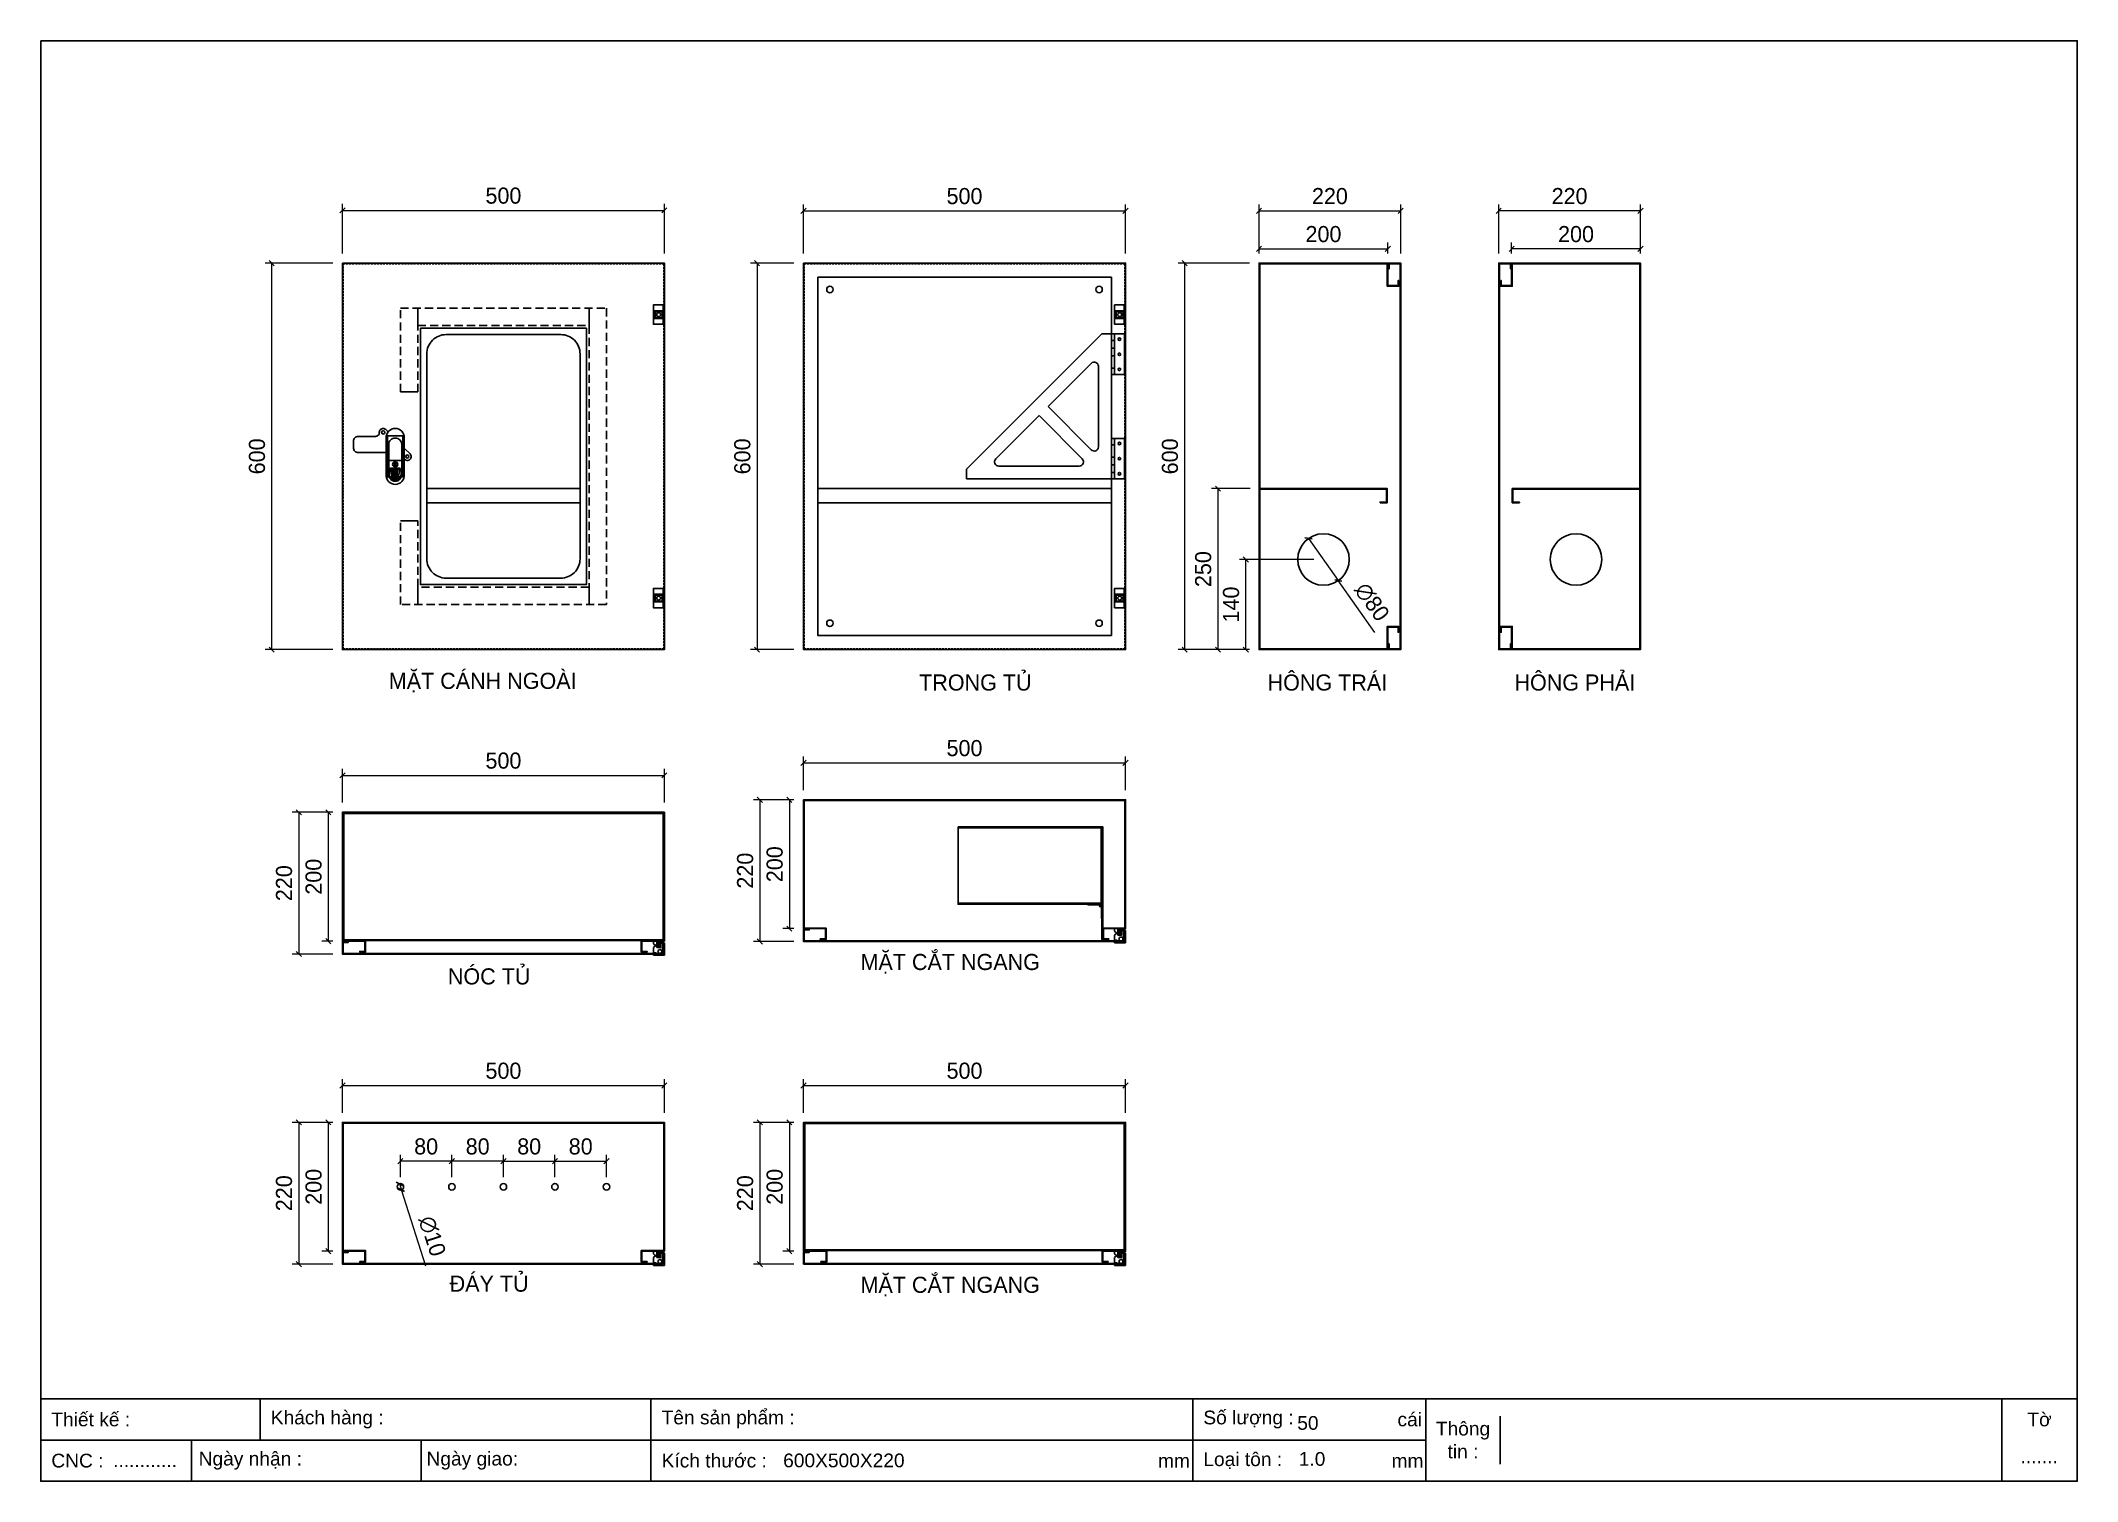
# Model space of a CAD drawing. Header units: millimetres. Extents: x 0 to 3162, y 0 to 2236.
import ezdxf

# ---------------------------------------------------------------- set-up
doc = ezdxf.new("R2010")
doc.units = ezdxf.units.MM
doc.linetypes.add('HIDDEN2', pattern=[4.7625, 3.175, -1.5875])
doc.linetypes.add('HIDDENX2', pattern=[19.05, 12.7, -6.35])
doc.layers.add('DIM', color=253, linetype='Continuous')
doc.styles.add('Arial', font='arial.ttf')
doc.dimstyles.new('Dim-25', dxfattribs={"dimtxt": 25, "dimasz": 8, "dimexe": 10, "dimexo": 15, "dimgap": 10, "dimtad": 1, "dimdec": 0, "dimtxsty": 'Standard', "dimblk": 'OBLIQUE', "dimcen": 10, "dimclrd": 5, "dimclre": 5, "dimclrt": 3, "dimazin": 3, "dimtfac": 1, "dimtdec": 0, "dimtmove": 0, "dimatfit": 3, "dimldrblk": 'OBLIQUE', "dimlwd": 9, "dimlwe": 9})

msp = doc.modelspace()

# ---------------------------------------------------------------- texts
at = {"color": 2, "char_height": 25, "width": 774, "attachment_point": 5}
for s, insert in [('MẶT CÁNH NGOÀI', (686.3, 1239.7)), ('TRONG TỦ', (1451.3, 1239.7)), ('HÔNG TRÁI', (1998, 1239.7)), ('HÔNG PHẢI', (2382.3, 1239.7)), ('MẶT CẮT NGANG', (1412.3, 803.3)), ('NÓC TỦ', (696.3, 783.5)), ('ĐÁY TỦ', (696.3, 306.6)), ('MẶT CẮT NGANG', (1412.3, 302.2))]:
    msp.add_mtext(s, dxfattribs=dict(at, insert=insert))

# ---------------------------------------------------------------- blocks, each defined once
blk = doc.blocks.new('HL003-2-2')
at = {"color": 1}
for p, q in [((15, 21), (15, 12)), ((15, -9), (15, 0)), ((16, 12), (17, 12)), ((16, 0), (17, 0))]:
    blk.add_line(p, q, dxfattribs=at)
blk.add_lwpolyline([(17, 0), (17, -9), (0, -9), (0, 21), (17, 21), (17, 12)], dxfattribs=at)
blk.add_lwpolyline([(0, 12), (16, 12), (16, 0), (0, 0)], close=True, dxfattribs=at)
blk.add_circle((8, 6), 3, dxfattribs=at)
blk = doc.blocks.new('AB301-3-1')
at = {"linetype": 'Continuous'}
h = blk.add_hatch(dxfattribs=at)
h.set_pattern_fill('ACAD_ISO09W100', color=1, scale=0.2)
h.set_pattern_definition([(0, (-368.0181, 431.8814), (0, 1), [4.8, -0.6, 1.2, -0.6, 1.2, -0.6])])
h.paths.add_polyline_path([(-4.1, -55, 0.118404), (0, -56, 0.118404), (4.1, -55), (7, -38.5), (-7, -38.5)])
at = {"color": 1, "linetype": 'Continuous'}
for p, q in [((-10, -25), (10, -25)), ((-7, -38.5), (7, -38.5)), ((-7, -38.5), (-4.1, -55)), ((7, -38.5), (4.1, -55))]:
    blk.add_line(p, q, dxfattribs=at)
for points in [[(-14, -12.5), (-57.5, -12.5, -0.414214), (-65, -5), (-65, 5, -0.414214), (-57.5, 12.5), (-30.7, 12.5, 0.414214), (-24.7, 18.5), (-24.7, 18.7)], [(-24.7, 18.7, -0.198912), (-23, 23), (-23, 23, -0.414214), (-14.5, 23), (-11, 19.5)], [(14, -5.5), (23, -14.5, -0.414214), (23, -23), (23, -23, -0.451305), (14, -22.4, -0.381561)]]:
    blk.add_lwpolyline(points, format="xyb", dxfattribs=at)
for points in [[(0, 25), (0, 25, -0.428242), (14, 10), (14, -47, -0.428242), (0, -62), (0, -62, -0.428242), (-14, -47), (-14, 10, -0.428242)], [(0, 10, -0.414214), (10, 0), (10, -47, -0.414214), (0, -57, -0.414214), (-10, -47), (-10, 0, -0.414214)], [(9, -39), (9, -47, -0.414214), (0, -56, -0.414214), (-9, -47), (-9, -39, -0.414214), (-7, -37), (7, -37, -0.414214)]]:
    blk.add_lwpolyline(points, format="xyb", close=True, dxfattribs=at)
blk.add_lwpolyline([(-1, -28), (1, -28), (1, -34), (-1, -34)], close=True, dxfattribs=at)
for centre, radius in [((-18.7, 18.7), 2.5), ((0, -31), 4), ((18.7, -18.7), 2.5)]:
    blk.add_circle(centre, radius, dxfattribs=at)
blk = doc.blocks.new('*D1')
at = {"color": 0, "linetype": 'ByBlock', "lineweight": -2}
for p, q in [((362.6, 1886.9), (354.6, 1894.9)), ((354.6, 1294.9), (362.6, 1286.9))]:
    blk.add_line(p, q, dxfattribs=at)
at = {"layer": 'Defpoints', "color": 0, "transparency": 16777216}
for p in [(468.5, 1890.9), (358.6, 1290.9), (468.5, 1290.9)]:
    blk.add_point(p, dxfattribs=at)
at = {"layer": 'DIM', "color": 5, "lineweight": 9, "transparency": 16777216}
for p, q in [((453.5, 1890.9), (348.6, 1890.9)), ((358.6, 1890.9), (358.6, 1290.9)), ((453.5, 1290.9), (348.6, 1290.9))]:
    blk.add_line(p, q, dxfattribs=at)
at = {"layer": 'DIM', "color": 3, "transparency": 16777216, "insert": (335.9, 1590.9), "char_height": 25, "attachment_point": 5, "rotation": 90}
blk.add_mtext('600', dxfattribs=at)
blk = doc.blocks.new('_Oblique')
at = {"color": 0, "linetype": 'ByBlock', "lineweight": -2}
blk.add_line((-0.5, -0.5), (0.5, 0.5), dxfattribs=at)
blk = doc.blocks.new('KHUNG CHUẨN')
at = {"color": 7}
for p, q in [((19889.2, -28535.2), (16919.2, -28535.2)), ((17239.2, -28535.2), (17239.2, -28595.2)), ((17809.2, -28535.2), (17809.2, -28655.2)), ((18599.2, -28535.2), (18599.2, -28655.2)), ((18939.2, -28535.2), (18939.2, -28655.2)), ((19779.2, -28535.2), (19779.2, -28655.2)), ((19047.6, -28560.2), (19047.6, -28630.2)), ((18939.2, -28595.2), (16919.2, -28595.2)), ((17139.2, -28595.2), (17139.2, -28655.2)), ((17474.2, -28595.2), (17474.2, -28655.2))]:
    blk.add_line(p, q, dxfattribs=at)
blk.add_lwpolyline([(16919.2, -26555.2), (19889.2, -26555.2), (19889.2, -28655.2), (16919.2, -28655.2)], close=True, dxfattribs=at)
at = {"color": 2, "char_height": 20, "style": 'Arial'}
for s, insert, width, attachment_point in [('  Thiết kế :', (16919.2, -28565.2), 917.634, 4), ('  Khách hàng :', (17239.2, -28565.2), 917.634, 4), ('  Tên sản phẩm :', (17809.2, -28565.2), 917.634, 4), ('  Số lượng :', (18599.2, -28565.2), 917.634, 4), ('cái', (18897.9, -28565.2), 63.517, 4), ('Thông\\Ptin :', (18993.4, -28595.2), 108.311, 5), ('Tờ', (19834.2, -28565.2), 110, 5), ('  CNC :', (16919.2, -28625.2), 917.634, 4), ('  Ngày nhận :', (17134, -28625.2), 556.651, 4), ('  Ngày giao:', (17466.3, -28625.2), 556.651, 4), ('  Kích thước :', (17809.2, -28625.2), 917.634, 4), ('mm', (18548.6, -28625.2), 73.831, 4), ('  Loại tôn :', (18599.2, -28625.2), 917.634, 4), ('mm', (18889.2, -28625.2), 917.634, 4)]:
    blk.add_mtext(s, dxfattribs=dict(at, insert=insert, width=width, attachment_point=attachment_point))
at = {"color": 3, "style": 'Arial'}
for tag, p in [('#01', (17055.6, -28580.1)), ('#02', (17431.4, -28580.1)), ('#03', (18030.6, -28580.1)), ('#08', (18751.7, -28580.1)), ('#10', (19064.8, -28580.1)), ('#04', (17024.8, -28634.6)), ('#05', (17308.5, -28633)), ('#06', (17632.7, -28633.7)), ('#07', (18002, -28634.7)), ('#09', (18753.8, -28632.6)), ('#11', (19060.3, -28625.7)), ('#12', (19806.5, -28628.9))]:
    blk.add_attdef(tag, p, '', height=20, dxfattribs=at)
blk = doc.blocks.new('HL003-2-3')
h = blk.add_hatch()
h.set_pattern_fill('ANSI31', color=2, scale=0.5, style=0)
h.set_pattern_definition([(45, (8435.407, 86016.9664), (-1.122532015, 1.122532015), [])])
h.paths.add_polyline_path([(11, 10), (5, 10), (5, 0), (11, 0)])
at = {"color": 1}
for p, q in [((0, 22), (17, 22)), ((0, 20), (0, 22)), ((0, 20), (15, 20)), ((4, 18), (0, 18)), ((0, 10), (0, 18)), ((0, 10), (8, 3)), ((0, 4), (3.4, 7)), ((0, 0), (0, 4)), ((16, 0), (0, 0)), ((4, 20), (4, 18)), ((17, 3), (8, 3)), ((15, 20), (15, 3)), ((16, 3), (16, 0)), ((17, 22), (17, 3))]:
    blk.add_line(p, q, dxfattribs=at)
at = {"color": 2}
blk.add_lwpolyline([(5, 10), (11, 10), (11, 0), (5, 0)], close=True, dxfattribs=at)
at = {"color": 1}
blk.add_circle((10, 16), 3, dxfattribs=at)
blk.add_circle((10, 16), 3, dxfattribs=at)
blk = doc.blocks.new('*D2')
at = {"color": 5, "lineweight": 9, "ltscale": 3, "transparency": 16777216}
for p, q in [((1169.5, 1057.8), (1106.6, 1057.8)), ((1116.6, 1057.8), (1116.6, 837.8)), ((1169.5, 837.8), (1106.6, 837.8))]:
    blk.add_line(p, q, dxfattribs=at)
at = {"color": 0, "linetype": 'ByBlock', "lineweight": -2}
for p, q in [((1120.6, 1053.8), (1112.6, 1061.8)), ((1112.6, 841.8), (1120.6, 833.8))]:
    blk.add_line(p, q, dxfattribs=at)
at = {"layer": 'Defpoints', "color": 0, "ltscale": 3, "transparency": 16777216}
for p in [(1184.5, 1057.8), (1116.6, 837.8), (1184.5, 837.8)]:
    blk.add_point(p, dxfattribs=at)
at = {"color": 3, "ltscale": 3, "transparency": 16777216, "insert": (1093.9, 947.8), "char_height": 25, "attachment_point": 5, "rotation": 90}
blk.add_mtext('220', dxfattribs=at)
blk = doc.blocks.new('*D3')
at = {"color": 5, "lineweight": 9, "ltscale": 3, "transparency": 16777216}
for p, q in [((1169.5, 1057.8), (1152.6, 1057.8)), ((1162.6, 1057.8), (1162.6, 857.8)), ((1169.5, 857.8), (1152.6, 857.8))]:
    blk.add_line(p, q, dxfattribs=at)
at = {"color": 0, "linetype": 'ByBlock', "lineweight": -2}
for p, q in [((1166.6, 1053.8), (1158.6, 1061.8)), ((1158.6, 861.8), (1166.6, 853.8))]:
    blk.add_line(p, q, dxfattribs=at)
at = {"layer": 'Defpoints', "color": 0, "ltscale": 3, "transparency": 16777216}
for p in [(1184.5, 1057.8), (1162.6, 857.8), (1184.5, 857.8)]:
    blk.add_point(p, dxfattribs=at)
at = {"color": 3, "ltscale": 3, "transparency": 16777216, "insert": (1139.8, 957.8), "char_height": 25, "attachment_point": 5, "rotation": 90}
blk.add_mtext('200', dxfattribs=at)
blk = doc.blocks.new('*D4')
at = {"color": 0, "linetype": 'ByBlock', "lineweight": -2}
for p, q in [((1188.5, 1119.1), (1180.5, 1111.1)), ((1680.5, 1111.1), (1688.5, 1119.1))]:
    blk.add_line(p, q, dxfattribs=at)
at = {"color": 5, "lineweight": 9, "ltscale": 3, "transparency": 16777216}
for p, q in [((1184.5, 1072.8), (1184.5, 1125.1)), ((1184.5, 1115.1), (1684.5, 1115.1)), ((1684.5, 1072.8), (1684.5, 1125.1))]:
    blk.add_line(p, q, dxfattribs=at)
at = {"layer": 'Defpoints', "color": 0, "ltscale": 3, "transparency": 16777216}
for p in [(1684.5, 1115.1), (1184.5, 1057.8), (1684.5, 1057.8)]:
    blk.add_point(p, dxfattribs=at)
at = {"color": 3, "ltscale": 3, "transparency": 16777216, "insert": (1434.5, 1137.9), "char_height": 25, "attachment_point": 5}
blk.add_mtext('500', dxfattribs=at)
blk = doc.blocks.new('*D5')
at = {"color": 5, "lineweight": 9, "ltscale": 3, "transparency": 16777216}
for p, q in [((453.5, 1038.4), (390.7, 1038.4)), ((400.7, 1038.4), (400.7, 818.4)), ((453.5, 818.4), (390.7, 818.4))]:
    blk.add_line(p, q, dxfattribs=at)
at = {"color": 0, "linetype": 'ByBlock', "lineweight": -2}
for p, q in [((404.7, 1034.4), (396.7, 1042.4)), ((396.7, 822.4), (404.7, 814.4))]:
    blk.add_line(p, q, dxfattribs=at)
at = {"layer": 'Defpoints', "color": 0, "ltscale": 3, "transparency": 16777216}
for p in [(468.5, 1038.4), (400.7, 818.4), (468.5, 818.4)]:
    blk.add_point(p, dxfattribs=at)
at = {"color": 3, "ltscale": 3, "transparency": 16777216, "insert": (377.9, 928.4), "char_height": 25, "attachment_point": 5, "rotation": 90}
blk.add_mtext('220', dxfattribs=at)
blk = doc.blocks.new('*D6')
at = {"color": 5, "lineweight": 9, "ltscale": 3, "transparency": 16777216}
for p, q in [((453.5, 1038.4), (436.6, 1038.4)), ((446.6, 1038.4), (446.6, 838.4)), ((453.5, 838.4), (436.6, 838.4))]:
    blk.add_line(p, q, dxfattribs=at)
at = {"color": 0, "linetype": 'ByBlock', "lineweight": -2}
for p, q in [((450.6, 1034.4), (442.6, 1042.4)), ((442.6, 842.4), (450.6, 834.4))]:
    blk.add_line(p, q, dxfattribs=at)
at = {"layer": 'Defpoints', "color": 0, "ltscale": 3, "transparency": 16777216}
for p in [(468.5, 1038.4), (446.6, 838.4), (468.5, 838.4)]:
    blk.add_point(p, dxfattribs=at)
at = {"color": 3, "ltscale": 3, "transparency": 16777216, "insert": (423.8, 938.4), "char_height": 25, "attachment_point": 5, "rotation": 90}
blk.add_mtext('200', dxfattribs=at)
blk = doc.blocks.new('*D7')
at = {"color": 0, "linetype": 'ByBlock', "lineweight": -2}
for p, q in [((472.5, 1099.7), (464.5, 1091.7)), ((964.5, 1091.7), (972.5, 1099.7))]:
    blk.add_line(p, q, dxfattribs=at)
at = {"color": 5, "lineweight": 9, "ltscale": 3, "transparency": 16777216}
for p, q in [((468.5, 1053.4), (468.5, 1105.7)), ((468.5, 1095.7), (968.5, 1095.7)), ((968.5, 1053.4), (968.5, 1105.7))]:
    blk.add_line(p, q, dxfattribs=at)
at = {"layer": 'Defpoints', "color": 0, "ltscale": 3, "transparency": 16777216}
for p in [(968.5, 1095.7), (468.5, 1038.4), (968.5, 1038.4)]:
    blk.add_point(p, dxfattribs=at)
at = {"color": 3, "ltscale": 3, "transparency": 16777216, "insert": (718.5, 1118.5), "char_height": 25, "attachment_point": 5}
blk.add_mtext('500', dxfattribs=at)
blk = doc.blocks.new('A$C67844AE1')
at = {"color": 1}
for p, q in [((19, 20), (21, 20)), ((20, 19), (20, 21))]:
    blk.add_line(p, q, dxfattribs=at)
for points in [[(20, 22), (0, 22), (0, 21), (18.3, 21)], [(22, 20), (22, 0), (21, 0), (21, 18.3)]]:
    blk.add_lwpolyline(points, dxfattribs=at)
blk.add_circle((20, 20), 2, dxfattribs=at)
blk = doc.blocks.new('f')
at = {"color": 1}
for p, q in [((11807.5, 1083.3), (11828, 1083.3)), ((11807.5, 1020.3), (11807.5, 1083.3)), ((11812.5, 1083.3), (11812.5, 1020.3)), ((11828, 1083.3), (11828, 1020.3)), ((11807.5, 1073.3), (11812.5, 1073.3)), ((11807.5, 1061.3), (11812.5, 1061.3)), ((11807.5, 1049.3), (11812.5, 1049.3)), ((11807.5, 1030.3), (11812.5, 1030.3)), ((11828, 1020.3), (11807.5, 1020.3))]:
    blk.add_line(p, q, dxfattribs=at)
for centre in [(11820, 1075.3), (11820, 1051.8), (11820, 1028.3)]:
    blk.add_circle(centre, 2, dxfattribs=at)
blk = doc.blocks.new('ddddđ')
at = {"color": 7, "linetype": 'Continuous'}
for p, q in [((-30144.3, -61375.4), (-29934.3, -61165.4)), ((-29919.3, -61390.4), (-29919.3, -61165.4)), ((-30017.5, -61278.1), (-29950.4, -61211)), ((-29939.3, -61340.6), (-29939.3, -61215.6)), ((-30098.7, -61359.3), (-30031.6, -61292.2)), ((-30094.1, -61370.4), (-29969.1, -61370.4)), ((-30144.3, -61390.4), (-29919.3, -61390.4))]:
    blk.add_line(p, q, dxfattribs=at)
at = {"color": 7}
for p, q in [((-29934.3, -61165.4), (-29919.3, -61165.4)), ((-30144.3, -61375.4), (-30144.3, -61390.4))]:
    blk.add_line(p, q, dxfattribs=at)
for p, q in [((-30017.5, -61278.1), (-29950.4, -61345.1)), ((-30031.6, -61292.2), (-29964.5, -61359.3))]:
    blk.add_line(p, q)
at = {"color": 7, "linetype": 'Continuous'}
for centre, start, end in [((-29945.8, -61215.6), 0, 135), ((-30094.1, -61363.9), 135, 270)]:
    blk.add_arc(centre, 6.5, start, end, dxfattribs=at)
for centre, start, end in [((-29945.8, -61340.6), 225, 0), ((-29969.1, -61363.9), 270, 45)]:
    blk.add_arc(centre, 6.5, start, end)
blk.add_blockref('f', (-41726.8, -62248.7))
at = {"xscale": -1, "rotation": 180}
blk.add_blockref('f', (-41726.8, -60307.1), dxfattribs=at)
blk = doc.blocks.new('*D8')
at = {"color": 5, "lineweight": 9, "ltscale": 3, "transparency": 16777216}
for p, q in [((1169.5, 1890.9), (1102.3, 1890.9)), ((1112.3, 1890.9), (1112.3, 1290.9)), ((1169.5, 1290.9), (1102.3, 1290.9))]:
    blk.add_line(p, q, dxfattribs=at)
at = {"color": 0, "linetype": 'ByBlock', "lineweight": -2}
for p, q in [((1116.3, 1886.9), (1108.3, 1894.9)), ((1108.3, 1294.9), (1116.3, 1286.9))]:
    blk.add_line(p, q, dxfattribs=at)
at = {"layer": 'Defpoints', "color": 0, "ltscale": 3, "transparency": 16777216}
for p in [(1184.5, 1890.9), (1112.3, 1290.9), (1184.5, 1290.9)]:
    blk.add_point(p, dxfattribs=at)
at = {"color": 3, "ltscale": 3, "transparency": 16777216, "insert": (1089.6, 1590.9), "char_height": 25, "attachment_point": 5, "rotation": 90}
blk.add_mtext('600', dxfattribs=at)
blk = doc.blocks.new('*D9')
at = {"color": 0, "linetype": 'ByBlock', "lineweight": -2}
for p, q in [((1188.5, 1976.1), (1180.5, 1968.1)), ((1680.5, 1968.1), (1688.5, 1976.1))]:
    blk.add_line(p, q, dxfattribs=at)
at = {"color": 5, "lineweight": 9, "ltscale": 3, "transparency": 16777216}
for p, q in [((1184.5, 1905.9), (1184.5, 1982.1)), ((1184.5, 1972.1), (1684.5, 1972.1)), ((1684.5, 1905.9), (1684.5, 1982.1))]:
    blk.add_line(p, q, dxfattribs=at)
at = {"layer": 'Defpoints', "color": 0, "ltscale": 3, "transparency": 16777216}
for p in [(1684.5, 1972.1), (1184.5, 1890.9), (1684.5, 1890.9)]:
    blk.add_point(p, dxfattribs=at)
at = {"color": 3, "ltscale": 3, "transparency": 16777216, "insert": (1434.5, 1994.8), "char_height": 25, "attachment_point": 5}
blk.add_mtext('500', dxfattribs=at)
blk = doc.blocks.new('*D10')
at = {"color": 0, "linetype": 'ByBlock', "lineweight": -2}
for p, q in [((472.5, 1976.8), (464.5, 1968.8)), ((964.5, 1968.8), (972.5, 1976.8))]:
    blk.add_line(p, q, dxfattribs=at)
at = {"color": 5, "lineweight": 9, "ltscale": 3, "transparency": 16777216}
for p, q in [((468.5, 1905.9), (468.5, 1982.8)), ((468.5, 1972.8), (968.5, 1972.8)), ((968.5, 1905.9), (968.5, 1982.8))]:
    blk.add_line(p, q, dxfattribs=at)
at = {"layer": 'Defpoints', "color": 0, "ltscale": 3, "transparency": 16777216}
for p in [(968.5, 1972.8), (468.5, 1890.9), (968.5, 1890.9)]:
    blk.add_point(p, dxfattribs=at)
at = {"color": 3, "ltscale": 3, "transparency": 16777216, "insert": (718.5, 1995.5), "char_height": 25, "attachment_point": 5}
blk.add_mtext('500', dxfattribs=at)
blk = doc.blocks.new('*D11')
at = {"color": 5, "lineweight": 9, "ltscale": 3, "transparency": 16777216}
for p, q in [((1876.9, 1890.9), (1766.4, 1890.9)), ((1776.4, 1290.9), (1776.4, 1890.9)), ((1876.9, 1290.9), (1766.4, 1290.9))]:
    blk.add_line(p, q, dxfattribs=at)
at = {"color": 0, "linetype": 'ByBlock', "lineweight": -2}
for p, q in [((1780.4, 1886.9), (1772.4, 1894.9)), ((1772.4, 1294.9), (1780.4, 1286.9))]:
    blk.add_line(p, q, dxfattribs=at)
at = {"layer": 'Defpoints', "color": 0, "ltscale": 3, "transparency": 16777216}
for p in [(1776.4, 1890.9), (1891.9, 1890.9), (1891.9, 1290.9)]:
    blk.add_point(p, dxfattribs=at)
at = {"color": 3, "ltscale": 3, "transparency": 16777216, "insert": (1753.6, 1590.9), "char_height": 25, "attachment_point": 5, "rotation": 90}
blk.add_mtext('600', dxfattribs=at)
blk = doc.blocks.new('*D12')
at = {"color": 0, "linetype": 'ByBlock', "lineweight": -2}
for p, q in [((1895.9, 1976.1), (1887.9, 1968.1)), ((2107.9, 1968.1), (2115.9, 1976.1))]:
    blk.add_line(p, q, dxfattribs=at)
at = {"color": 5, "lineweight": 9, "ltscale": 3, "transparency": 16777216}
for p, q in [((1891.9, 1905.9), (1891.9, 1982.1)), ((1891.9, 1972.1), (2111.9, 1972.1)), ((2111.9, 1905.9), (2111.9, 1982.1))]:
    blk.add_line(p, q, dxfattribs=at)
at = {"layer": 'Defpoints', "color": 0, "ltscale": 3, "transparency": 16777216}
for p in [(2111.9, 1972.1), (1891.9, 1890.9), (2111.9, 1890.9)]:
    blk.add_point(p, dxfattribs=at)
at = {"color": 3, "ltscale": 3, "transparency": 16777216, "insert": (2001.9, 1994.8), "char_height": 25, "attachment_point": 5}
blk.add_mtext('220', dxfattribs=at)
blk = doc.blocks.new('*D13')
at = {"color": 5, "lineweight": 9, "ltscale": 3, "transparency": 16777216}
for p, q in [((1976.9, 1430.9), (1861.3, 1430.9)), ((1871.3, 1290.9), (1871.3, 1430.9)), ((1876.9, 1290.9), (1861.3, 1290.9))]:
    blk.add_line(p, q, dxfattribs=at)
at = {"color": 0, "linetype": 'ByBlock', "lineweight": -2}
for p, q in [((1875.3, 1426.9), (1867.3, 1434.9)), ((1867.3, 1294.9), (1875.3, 1286.9))]:
    blk.add_line(p, q, dxfattribs=at)
at = {"layer": 'Defpoints', "color": 0, "ltscale": 3, "transparency": 16777216}
for p in [(1871.3, 1430.9), (1991.9, 1430.9), (1891.9, 1290.9)]:
    blk.add_point(p, dxfattribs=at)
at = {"color": 3, "ltscale": 3, "transparency": 16777216, "insert": (1848.5, 1360.9), "char_height": 25, "attachment_point": 5, "rotation": 90}
blk.add_mtext('140', dxfattribs=at)
blk = doc.blocks.new('*D14')
at = {"color": 0, "linetype": 'ByBlock', "lineweight": -2}
for p, q in [((1963.2, 1464.6), (1974.4, 1462.7)), ((2020.5, 1397.3), (2009.3, 1399.2))]:
    blk.add_line(p, q, dxfattribs=at)
at = {"color": 5, "lineweight": 9, "ltscale": 3, "transparency": 16777216}
for p in [(1968.8, 1463.6), (2071.9, 1317.4)]:
    blk.add_line(p, (2014.9, 1398.2), dxfattribs=at)
at = {"layer": 'Defpoints', "color": 0, "ltscale": 3, "transparency": 16777216}
for p in [(1968.8, 1463.6), (2014.9, 1398.2)]:
    blk.add_point(p, dxfattribs=at)
at = {"color": 3, "ltscale": 3, "transparency": 16777216, "insert": (2067.2, 1364.8), "char_height": 25, "attachment_point": 5, "rotation": 305.1609}
blk.add_mtext('∅80', dxfattribs=at)
blk = doc.blocks.new('*D15')
at = {"color": 5, "lineweight": 9, "ltscale": 3, "transparency": 16777216}
for p, q in [((1877.9, 1540.9), (1818, 1540.9)), ((1828, 1540.9), (1828, 1290.9)), ((1876.9, 1290.9), (1818, 1290.9))]:
    blk.add_line(p, q, dxfattribs=at)
at = {"color": 0, "linetype": 'ByBlock', "lineweight": -2}
for p, q in [((1832, 1536.9), (1824, 1544.9)), ((1824, 1294.9), (1832, 1286.9))]:
    blk.add_line(p, q, dxfattribs=at)
at = {"layer": 'Defpoints', "color": 0, "ltscale": 3, "transparency": 16777216}
for p in [(1892.9, 1540.9), (1828, 1290.9), (1891.9, 1290.9)]:
    blk.add_point(p, dxfattribs=at)
at = {"color": 3, "ltscale": 3, "transparency": 16777216, "insert": (1805.2, 1415.9), "char_height": 25, "attachment_point": 5, "rotation": 90}
blk.add_mtext('250', dxfattribs=at)
blk = doc.blocks.new('*D16')
at = {"color": 0, "linetype": 'ByBlock', "lineweight": -2}
for p, q in [((1895.9, 1917), (1887.9, 1909)), ((2087.9, 1909), (2095.9, 1917))]:
    blk.add_line(p, q, dxfattribs=at)
at = {"color": 5, "lineweight": 9, "ltscale": 3, "transparency": 16777216}
for p, q in [((1891.9, 1905.9), (1891.9, 1923)), ((1891.9, 1913), (2091.9, 1913)), ((2091.9, 1905.9), (2091.9, 1923))]:
    blk.add_line(p, q, dxfattribs=at)
at = {"layer": 'Defpoints', "color": 0, "ltscale": 3, "transparency": 16777216}
for p in [(2091.9, 1913), (1891.9, 1890.9), (2091.9, 1890.9)]:
    blk.add_point(p, dxfattribs=at)
at = {"color": 3, "ltscale": 3, "transparency": 16777216, "insert": (1991.9, 1935.8), "char_height": 25, "attachment_point": 5}
blk.add_mtext('200', dxfattribs=at)
blk = doc.blocks.new('*D17')
at = {"color": 0, "linetype": 'ByBlock', "lineweight": -2}
for p, q in [((2268.1, 1976.1), (2260.1, 1968.1)), ((2480.1, 1968.1), (2488.1, 1976.1))]:
    blk.add_line(p, q, dxfattribs=at)
at = {"color": 5, "lineweight": 9, "ltscale": 3, "transparency": 16777216}
for p, q in [((2264.1, 1905.9), (2264.1, 1982.1)), ((2484.1, 1972.1), (2264.1, 1972.1)), ((2484.1, 1905.9), (2484.1, 1982.1))]:
    blk.add_line(p, q, dxfattribs=at)
at = {"layer": 'Defpoints', "color": 0, "ltscale": 3, "transparency": 16777216}
for p in [(2264.1, 1972.1), (2264.1, 1890.9), (2484.1, 1890.9)]:
    blk.add_point(p, dxfattribs=at)
at = {"color": 3, "ltscale": 3, "transparency": 16777216, "insert": (2374.1, 1994.8), "char_height": 25, "attachment_point": 5}
blk.add_mtext('220', dxfattribs=at)
blk = doc.blocks.new('*D18')
at = {"color": 0, "linetype": 'ByBlock', "lineweight": -2}
for p, q in [((2288.1, 1917), (2280.1, 1909)), ((2480.1, 1909), (2488.1, 1917))]:
    blk.add_line(p, q, dxfattribs=at)
at = {"color": 5, "lineweight": 9, "ltscale": 3, "transparency": 16777216}
for p, q in [((2284.1, 1905.9), (2284.1, 1923)), ((2484.1, 1913), (2284.1, 1913)), ((2484.1, 1905.9), (2484.1, 1923))]:
    blk.add_line(p, q, dxfattribs=at)
at = {"layer": 'Defpoints', "color": 0, "ltscale": 3, "transparency": 16777216}
for p in [(2284.1, 1913), (2284.1, 1890.9), (2484.1, 1890.9)]:
    blk.add_point(p, dxfattribs=at)
at = {"color": 3, "ltscale": 3, "transparency": 16777216, "insert": (2384.1, 1935.8), "char_height": 25, "attachment_point": 5}
blk.add_mtext('200', dxfattribs=at)
blk = doc.blocks.new('*D19')
at = {"color": 5, "lineweight": 9, "ltscale": 3, "transparency": 16777216}
for p, q in [((453.5, 557.1), (390.7, 557.1)), ((400.7, 557.1), (400.7, 337.1)), ((453.5, 337.1), (390.7, 337.1))]:
    blk.add_line(p, q, dxfattribs=at)
at = {"color": 0, "linetype": 'ByBlock', "lineweight": -2}
for p, q in [((404.7, 553.1), (396.7, 561.1)), ((396.7, 341.1), (404.7, 333.1))]:
    blk.add_line(p, q, dxfattribs=at)
at = {"layer": 'Defpoints', "color": 0, "ltscale": 3, "transparency": 16777216}
for p in [(468.5, 557.1), (400.7, 337.1), (468.5, 337.1)]:
    blk.add_point(p, dxfattribs=at)
at = {"color": 3, "ltscale": 3, "transparency": 16777216, "insert": (377.9, 447.1), "char_height": 25, "attachment_point": 5, "rotation": 90}
blk.add_mtext('220', dxfattribs=at)
blk = doc.blocks.new('*D20')
at = {"color": 5, "lineweight": 9, "ltscale": 3, "transparency": 16777216}
for p, q in [((453.5, 557.1), (436.6, 557.1)), ((446.6, 557.1), (446.6, 357.1)), ((453.5, 357.1), (436.6, 357.1))]:
    blk.add_line(p, q, dxfattribs=at)
at = {"color": 0, "linetype": 'ByBlock', "lineweight": -2}
for p, q in [((450.6, 553.1), (442.6, 561.1)), ((442.6, 361.1), (450.6, 353.1))]:
    blk.add_line(p, q, dxfattribs=at)
at = {"layer": 'Defpoints', "color": 0, "ltscale": 3, "transparency": 16777216}
for p in [(468.5, 557.1), (446.6, 357.1), (468.5, 357.1)]:
    blk.add_point(p, dxfattribs=at)
at = {"color": 3, "ltscale": 3, "transparency": 16777216, "insert": (423.8, 457.1), "char_height": 25, "attachment_point": 5, "rotation": 90}
blk.add_mtext('200', dxfattribs=at)
blk = doc.blocks.new('*D21')
at = {"color": 0, "linetype": 'ByBlock', "lineweight": -2}
for p, q in [((472.5, 618.3), (464.5, 610.3)), ((964.5, 610.3), (972.5, 618.3))]:
    blk.add_line(p, q, dxfattribs=at)
at = {"color": 5, "lineweight": 9, "ltscale": 3, "transparency": 16777216}
for p, q in [((468.5, 572.1), (468.5, 624.3)), ((468.5, 614.3), (968.5, 614.3)), ((968.5, 572.1), (968.5, 624.3))]:
    blk.add_line(p, q, dxfattribs=at)
at = {"layer": 'Defpoints', "color": 0, "ltscale": 3, "transparency": 16777216}
for p in [(968.5, 614.3), (468.5, 557.1), (968.5, 557.1)]:
    blk.add_point(p, dxfattribs=at)
at = {"color": 3, "ltscale": 3, "transparency": 16777216, "insert": (718.5, 637.1), "char_height": 25, "attachment_point": 5}
blk.add_mtext('500', dxfattribs=at)
blk = doc.blocks.new('*D22')
at = {"color": 5, "lineweight": 9, "ltscale": 3, "transparency": 16777216}
for p, q in [((718.5, 472.1), (718.5, 506.8)), ((798.5, 472.1), (798.5, 506.8)), ((718.5, 496.8), (798.5, 496.8))]:
    blk.add_line(p, q, dxfattribs=at)
at = {"color": 0, "linetype": 'ByBlock', "lineweight": -2}
for p, q in [((722.5, 500.8), (714.5, 492.8)), ((794.5, 492.8), (802.5, 500.8))]:
    blk.add_line(p, q, dxfattribs=at)
at = {"layer": 'Defpoints', "color": 0, "ltscale": 3, "transparency": 16777216}
for p in [(798.5, 496.8), (718.5, 457.1), (798.5, 457.1)]:
    blk.add_point(p, dxfattribs=at)
at = {"color": 3, "ltscale": 3, "transparency": 16777216, "insert": (758.5, 519.6), "char_height": 25, "attachment_point": 5}
blk.add_mtext('80', dxfattribs=at)
blk = doc.blocks.new('*D23')
at = {"color": 5, "lineweight": 9, "ltscale": 3, "transparency": 16777216}
for p, q in [((798.5, 472.1), (798.5, 506.8)), ((878.5, 472.1), (878.5, 506.8)), ((798.5, 496.8), (878.5, 496.8))]:
    blk.add_line(p, q, dxfattribs=at)
at = {"color": 0, "linetype": 'ByBlock', "lineweight": -2}
for p, q in [((802.5, 500.8), (794.5, 492.8)), ((874.5, 492.8), (882.5, 500.8))]:
    blk.add_line(p, q, dxfattribs=at)
at = {"layer": 'Defpoints', "color": 0, "ltscale": 3, "transparency": 16777216}
for p in [(878.5, 496.8), (798.5, 457.1), (878.5, 457.1)]:
    blk.add_point(p, dxfattribs=at)
at = {"color": 3, "ltscale": 3, "transparency": 16777216, "insert": (838.5, 519.6), "char_height": 25, "attachment_point": 5}
blk.add_mtext('80', dxfattribs=at)
blk = doc.blocks.new('*D24')
at = {"color": 5, "lineweight": 9, "ltscale": 3, "transparency": 16777216}
for p, q in [((638.5, 472.1), (638.5, 506.8)), ((718.5, 472.1), (718.5, 506.8)), ((718.5, 496.8), (638.5, 496.8))]:
    blk.add_line(p, q, dxfattribs=at)
at = {"color": 0, "linetype": 'ByBlock', "lineweight": -2}
for p, q in [((642.5, 500.8), (634.5, 492.8)), ((714.5, 492.8), (722.5, 500.8))]:
    blk.add_line(p, q, dxfattribs=at)
at = {"layer": 'Defpoints', "color": 0, "ltscale": 3, "transparency": 16777216}
for p in [(638.5, 496.8), (638.5, 457.1), (718.5, 457.1)]:
    blk.add_point(p, dxfattribs=at)
at = {"color": 3, "ltscale": 3, "transparency": 16777216, "insert": (678.5, 519.6), "char_height": 25, "attachment_point": 5}
blk.add_mtext('80', dxfattribs=at)
blk = doc.blocks.new('*D25')
at = {"color": 5, "lineweight": 9, "ltscale": 3, "transparency": 16777216}
for p, q in [((558.5, 472.1), (558.5, 506.8)), ((638.5, 472.1), (638.5, 506.8)), ((638.5, 496.8), (558.5, 496.8))]:
    blk.add_line(p, q, dxfattribs=at)
at = {"color": 0, "linetype": 'ByBlock', "lineweight": -2}
for p, q in [((562.5, 500.8), (554.5, 492.8)), ((634.5, 492.8), (642.5, 500.8))]:
    blk.add_line(p, q, dxfattribs=at)
at = {"layer": 'Defpoints', "color": 0, "ltscale": 3, "transparency": 16777216}
for p in [(558.5, 496.8), (558.5, 457.1), (638.5, 457.1)]:
    blk.add_point(p, dxfattribs=at)
at = {"color": 3, "ltscale": 3, "transparency": 16777216, "insert": (598.5, 519.6), "char_height": 25, "attachment_point": 5}
blk.add_mtext('80', dxfattribs=at)
blk = doc.blocks.new('*D26')
at = {"color": 0, "linetype": 'ByBlock', "lineweight": -2}
for p, q in [((551.9, 464.4), (562, 459.3)), ((565.1, 449.7), (555, 454.9))]:
    blk.add_line(p, q, dxfattribs=at)
at = {"color": 5, "lineweight": 9, "ltscale": 3, "transparency": 16777216}
for p in [(557, 461.8), (598.2, 333.7)]:
    blk.add_line(p, (560, 452.3), dxfattribs=at)
at = {"layer": 'Defpoints', "color": 0, "ltscale": 3, "transparency": 16777216}
for p in [(557, 461.8), (560, 452.3)]:
    blk.add_point(p, dxfattribs=at)
at = {"color": 3, "ltscale": 3, "transparency": 16777216, "insert": (607.8, 380.4), "char_height": 25, "attachment_point": 5, "rotation": 287.8482}
blk.add_mtext('∅10', dxfattribs=at)
blk = doc.blocks.new('*D27')
at = {"color": 5, "lineweight": 9, "ltscale": 3, "transparency": 16777216}
for p, q in [((1169.5, 557.1), (1106.6, 557.1)), ((1116.6, 557.1), (1116.6, 337.1)), ((1169.5, 337.1), (1106.6, 337.1))]:
    blk.add_line(p, q, dxfattribs=at)
at = {"color": 0, "linetype": 'ByBlock', "lineweight": -2}
for p, q in [((1120.6, 553.1), (1112.6, 561.1)), ((1112.6, 341.1), (1120.6, 333.1))]:
    blk.add_line(p, q, dxfattribs=at)
at = {"layer": 'Defpoints', "color": 0, "ltscale": 3, "transparency": 16777216}
for p in [(1184.5, 557.1), (1116.6, 337.1), (1184.5, 337.1)]:
    blk.add_point(p, dxfattribs=at)
at = {"color": 3, "ltscale": 3, "transparency": 16777216, "insert": (1093.9, 447.1), "char_height": 25, "attachment_point": 5, "rotation": 90}
blk.add_mtext('220', dxfattribs=at)
blk = doc.blocks.new('*D28')
at = {"color": 5, "lineweight": 9, "ltscale": 3, "transparency": 16777216}
for p, q in [((1169.5, 557.1), (1152.6, 557.1)), ((1162.6, 557.1), (1162.6, 357.1)), ((1169.5, 357.1), (1152.6, 357.1))]:
    blk.add_line(p, q, dxfattribs=at)
at = {"color": 0, "linetype": 'ByBlock', "lineweight": -2}
for p, q in [((1166.6, 553.1), (1158.6, 561.1)), ((1158.6, 361.1), (1166.6, 353.1))]:
    blk.add_line(p, q, dxfattribs=at)
at = {"layer": 'Defpoints', "color": 0, "ltscale": 3, "transparency": 16777216}
for p in [(1184.5, 557.1), (1162.6, 357.1), (1184.5, 357.1)]:
    blk.add_point(p, dxfattribs=at)
at = {"color": 3, "ltscale": 3, "transparency": 16777216, "insert": (1139.8, 457.1), "char_height": 25, "attachment_point": 5, "rotation": 90}
blk.add_mtext('200', dxfattribs=at)
blk = doc.blocks.new('*D29')
at = {"color": 0, "linetype": 'ByBlock', "lineweight": -2}
for p, q in [((1188.5, 618.3), (1180.5, 610.3)), ((1680.5, 610.3), (1688.5, 618.3))]:
    blk.add_line(p, q, dxfattribs=at)
at = {"color": 5, "lineweight": 9, "ltscale": 3, "transparency": 16777216}
for p, q in [((1184.5, 572.1), (1184.5, 624.3)), ((1184.5, 614.3), (1684.5, 614.3)), ((1684.5, 572.1), (1684.5, 624.3))]:
    blk.add_line(p, q, dxfattribs=at)
at = {"layer": 'Defpoints', "color": 0, "ltscale": 3, "transparency": 16777216}
for p in [(1684.5, 614.3), (1184.5, 557.1), (1684.5, 557.1)]:
    blk.add_point(p, dxfattribs=at)
at = {"color": 3, "ltscale": 3, "transparency": 16777216, "insert": (1434.5, 637.1), "char_height": 25, "attachment_point": 5}
blk.add_mtext('500', dxfattribs=at)

# ---------------------------------------------------------------- dimensions: what is measured, and where the dimension line sits
at = {"ltscale": 3}
for base, p1, p2, picture, middle in [((968.5, 1972.8), (468.5, 1890.9), (968.5, 1890.9), '*D10', (718.5, 1995.5)), ((1684.5, 1972.1), (1184.5, 1890.9), (1684.5, 1890.9), '*D9', (1434.5, 1994.8)), ((2091.9, 1913), (1891.9, 1890.9), (2091.9, 1890.9), '*D16', (1991.9, 1935.8)), ((1684.5, 1115.1), (1184.5, 1057.8), (1684.5, 1057.8), '*D4', (1434.5, 1137.9)), ((968.5, 1095.7), (468.5, 1038.4), (968.5, 1038.4), '*D7', (718.5, 1118.5)), ((968.5, 614.3), (468.5, 557.1), (968.5, 557.1), '*D21', (718.5, 637.1)), ((1684.5, 614.3), (1184.5, 557.1), (1684.5, 557.1), '*D29', (1434.5, 637.1)), ((558.5, 496.8), (638.5, 457.1), (558.5, 457.1), '*D25', (598.5, 519.6)), ((638.5, 496.8), (718.5, 457.1), (638.5, 457.1), '*D24', (678.5, 519.6)), ((798.5, 496.8), (718.5, 457.1), (798.5, 457.1), '*D22', (758.5, 519.6)), ((878.5, 496.8), (798.5, 457.1), (878.5, 457.1), '*D23', (838.5, 519.6))]:
    dim = msp.add_linear_dim(base=base, p1=p1, p2=p2, dimstyle='Dim-25', dxfattribs=at)
    dim.commit()
    dim.dimension.update_dxf_attribs({"geometry": picture, "text_midpoint": middle})
dim = msp.add_linear_dim(base=(2111.9, 1972.1), p1=(1891.9, 1890.9), p2=(2111.9, 1890.9), dimstyle='Dim-25', dxfattribs=at)
dim.commit()
dim.dimension.update_dxf_attribs({"geometry": '*D12', "text_midpoint": (2001.9, 1972.1), "dimtype": 160})
for base, p1, p2, angle, picture, middle in [((2264.1, 1972.1), (2484.1, 1890.9), (2264.1, 1890.9), 180, '*D17', (2374.1, 1972.1)), ((1776.4, 1890.9), (1891.9, 1290.9), (1891.9, 1890.9), 90, '*D11', (1776.4, 1590.9))]:
    dim = msp.add_linear_dim(base=base, p1=p1, p2=p2, angle=angle, dimstyle='Dim-25', dxfattribs=at)
    dim.commit()
    dim.dimension.update_dxf_attribs({"geometry": picture, "text_midpoint": middle, "dimtype": 160})
for base, p1, p2, angle, picture, middle in [((2284.1, 1913), (2484.1, 1890.9), (2284.1, 1890.9), 180, '*D18', (2384.1, 1935.8)), ((1112.3, 1290.9), (1184.5, 1890.9), (1184.5, 1290.9), 90, '*D8', (1089.6, 1590.9)), ((1828, 1290.9), (1892.9, 1540.9), (1891.9, 1290.9), 90, '*D15', (1805.2, 1415.9)), ((1871.3, 1430.9), (1891.9, 1290.9), (1991.9, 1430.9), 90, '*D13', (1848.5, 1360.9)), ((1116.6, 837.8), (1184.5, 1057.8), (1184.5, 837.8), 90, '*D2', (1093.9, 947.8)), ((1162.6, 857.8), (1184.5, 1057.8), (1184.5, 857.8), 90, '*D3', (1139.8, 957.8)), ((400.7, 818.4), (468.5, 1038.4), (468.5, 818.4), 90, '*D5', (377.9, 928.4)), ((446.6, 838.4), (468.5, 1038.4), (468.5, 838.4), 90, '*D6', (423.8, 938.4)), ((400.7, 337.1), (468.5, 557.1), (468.5, 337.1), 90, '*D19', (377.9, 447.1)), ((446.6, 357.1), (468.5, 557.1), (468.5, 357.1), 90, '*D20', (423.8, 457.1)), ((1116.6, 337.1), (1184.5, 557.1), (1184.5, 337.1), 90, '*D27', (1093.9, 447.1)), ((1162.6, 357.1), (1184.5, 557.1), (1184.5, 357.1), 90, '*D28', (1139.8, 457.1))]:
    dim = msp.add_linear_dim(base=base, p1=p1, p2=p2, angle=angle, dimstyle='Dim-25', dxfattribs=at)
    dim.commit()
    dim.dimension.update_dxf_attribs({"geometry": picture, "text_midpoint": middle})
dim = msp.add_diameter_dim_2p(p1=(1968.8, 1463.6), p2=(2014.9, 1398.2), dimstyle='Dim-25', dxfattribs=at)
dim.commit()
dim.dimension.update_dxf_attribs({"geometry": '*D14', "text_midpoint": (2067.2, 1364.8)})
dim = msp.add_diameter_dim_2p(p1=(557, 461.8), p2=(560, 452.3), dimstyle='Dim-25', dxfattribs=at)
dim.commit()
dim.dimension.update_dxf_attribs({"geometry": '*D26', "text_midpoint": (585.5, 373.2), "dimtype": 163})
at = {"layer": 'DIM', "color": 7}
dim = msp.add_linear_dim(base=(358.6, 1290.9), p1=(468.5, 1890.9), p2=(468.5, 1290.9), angle=90, dimstyle='Dim-25', dxfattribs=at)
dim.commit()
dim.dimension.update_dxf_attribs({"geometry": '*D1', "text_midpoint": (335.9, 1590.9)})

# ---------------------------------------------------------------- linework, layer by layer
at = {"linetype": 'HIDDENX2', "ltscale": 3}
for p, q in [((585.5, 1793.9), (585.5, 1820.9)), ((585.5, 1387.9), (585.5, 1360.9)), ((851.5, 1387.9), (851.5, 1360.9))]:
    msp.add_line(p, q, dxfattribs=at)
at = {"ltscale": 3}
for p, q in [((851.5, 1793.9), (851.5, 1820.9)), ((558.5, 1690.9), (585.5, 1690.9)), ((558.5, 1490.9), (585.5, 1490.9))]:
    msp.add_line(p, q, dxfattribs=at)
at = {"color": 7}
for points in [[(468.5, 1890.9), (968.5, 1890.9), (968.5, 1290.9), (468.5, 1290.9)], [(1184.5, 1890.9), (1684.5, 1890.9), (1684.5, 1290.9), (1184.5, 1290.9)], [(1206.5, 1868.9), (1662.5, 1868.9), (1662.5, 1312.9), (1206.5, 1312.9)], [(2108.9, 1863.9), (2108.9, 1854.9), (2090.9, 1854.9), (2090.9, 1889.9), (1892.9, 1889.9), (1892.9, 1291.9), (2090.9, 1291.9), (2090.9, 1326.9), (2108.9, 1326.9), (2108.9, 1317.9), (2107.9, 1317.9), (2107.9, 1325.9), (2091.9, 1325.9), (2091.9, 1290.9), (1891.9, 1290.9), (1891.9, 1890.9), (2091.9, 1890.9), (2091.9, 1855.9), (2107.9, 1855.9), (2107.9, 1863.9)], [(2093.9, 1881.9), (2093.9, 1889.9), (2110.9, 1889.9), (2110.9, 1291.9), (2093.9, 1291.9), (2093.9, 1299.9), (2092.9, 1299.9), (2092.9, 1290.9), (2111.9, 1290.9), (2111.9, 1890.9), (2092.9, 1890.9), (2092.9, 1881.9)], [(2282.1, 1881.9), (2282.1, 1889.9), (2265.1, 1889.9), (2265.1, 1291.9), (2282.1, 1291.9), (2282.1, 1299.9), (2283.1, 1299.9), (2283.1, 1290.9), (2264.1, 1290.9), (2264.1, 1890.9), (2283.1, 1890.9), (2283.1, 1881.9)], [(2267.1, 1863.9), (2267.1, 1854.9), (2285.1, 1854.9), (2285.1, 1889.9), (2483.1, 1889.9), (2483.1, 1291.9), (2285.1, 1291.9), (2285.1, 1326.9), (2267.1, 1326.9), (2267.1, 1317.9), (2268.1, 1317.9), (2268.1, 1325.9), (2284.1, 1325.9), (2284.1, 1290.9), (2484.1, 1290.9), (2484.1, 1890.9), (2284.1, 1890.9), (2284.1, 1855.9), (2268.1, 1855.9), (2268.1, 1863.9)], [(1658.5, 840.8), (1649.5, 840.8), (1649.5, 858.8), (1683.5, 858.8), (1683.5, 1056.8), (1185.5, 1056.8), (1185.5, 858.8), (1219.5, 858.8), (1219.5, 840.8), (1210.5, 840.8), (1210.5, 841.8), (1218.5, 841.8), (1218.5, 857.8), (1184.5, 857.8), (1184.5, 1057.8), (1684.5, 1057.8), (1684.5, 857.8), (1650.5, 857.8), (1650.5, 841.8), (1658.5, 841.8)], [(941.5, 821.4), (932.5, 821.4), (932.5, 839.4), (967.5, 839.4), (967.5, 1037.4), (469.5, 1037.4), (469.5, 839.4), (504.5, 839.4), (504.5, 821.4), (495.5, 821.4), (495.5, 822.4), (503.5, 822.4), (503.5, 838.4), (468.5, 838.4), (468.5, 1038.4), (968.5, 1038.4), (968.5, 838.4), (933.5, 838.4), (933.5, 822.4), (941.5, 822.4)], [(1673.5, 855.8), (1681.5, 855.8), (1681.5, 838.8), (1185.5, 838.8), (1185.5, 855.8), (1193.5, 855.8), (1193.5, 856.8), (1184.5, 856.8), (1184.5, 837.8), (1682.5, 837.8), (1682.5, 856.8), (1673.5, 856.8)], [(957.5, 836.4), (965.5, 836.4), (965.5, 819.4), (469.5, 819.4), (469.5, 836.4), (477.5, 836.4), (477.5, 837.4), (468.5, 837.4), (468.5, 818.4), (966.5, 818.4), (966.5, 837.4), (957.5, 837.4)], [(941.5, 340.1), (932.5, 340.1), (932.5, 358.1), (967.5, 358.1), (967.5, 556.1), (469.5, 556.1), (469.5, 358.1), (504.5, 358.1), (504.5, 340.1), (495.5, 340.1), (495.5, 341.1), (503.5, 341.1), (503.5, 357.1), (468.5, 357.1), (468.5, 557.1), (968.5, 557.1), (968.5, 357.1), (933.5, 357.1), (933.5, 341.1), (941.5, 341.1)], [(1657.5, 340.1), (1648.5, 340.1), (1648.5, 358.1), (1683.5, 358.1), (1683.5, 556.1), (1185.5, 556.1), (1185.5, 358.1), (1220.5, 358.1), (1220.5, 340.1), (1211.5, 340.1), (1211.5, 341.1), (1219.5, 341.1), (1219.5, 357.1), (1184.5, 357.1), (1184.5, 557.1), (1684.5, 557.1), (1684.5, 357.1), (1649.5, 357.1), (1649.5, 341.1), (1657.5, 341.1)], [(957.5, 355.1), (965.5, 355.1), (965.5, 338.1), (469.5, 338.1), (469.5, 355.1), (477.5, 355.1), (477.5, 356.1), (468.5, 356.1), (468.5, 337.1), (966.5, 337.1), (966.5, 356.1), (957.5, 356.1)], [(1673.5, 355.1), (1681.5, 355.1), (1681.5, 338.1), (1185.5, 338.1), (1185.5, 355.1), (1193.5, 355.1), (1193.5, 356.1), (1184.5, 356.1), (1184.5, 337.1), (1682.5, 337.1), (1682.5, 356.1), (1673.5, 356.1)]]:
    msp.add_lwpolyline(points, close=True, dxfattribs=at)
at = {"color": 7, "linetype": 'HIDDEN2'}
for points in [[(469.5, 1889.9), (967.5, 1889.9), (967.5, 1291.9), (469.5, 1291.9)], [(1185.5, 1889.9), (1683.5, 1889.9), (1683.5, 1291.9), (1185.5, 1291.9)]]:
    msp.add_lwpolyline(points, close=True, dxfattribs=at)
at = {"linetype": 'HIDDENX2'}
for points in [[(558.5, 1690.9), (558.5, 1820.9), (878.5, 1820.9), (878.5, 1360.9), (558.5, 1360.9), (558.5, 1490.9)], [(585.5, 1690.9), (585.5, 1793.9), (851.5, 1793.9), (851.5, 1387.9), (585.5, 1387.9), (585.5, 1490.9)]]:
    msp.add_lwpolyline(points, dxfattribs=at)
at = {"color": 2}
for points in [[(965, 1815.4), (954, 1815.4), (954, 1806.4), (965, 1806.4)], [(1681, 1815.4), (1670, 1815.4), (1670, 1806.4), (1681, 1806.4)], [(965, 1366.4), (954, 1366.4), (954, 1375.4), (965, 1375.4)], [(1681, 1366.4), (1670, 1366.4), (1670, 1375.4), (1681, 1375.4)]]:
    msp.add_lwpolyline(points, close=True, dxfattribs=at)
at = {"color": 4}
msp.add_lwpolyline([(589.5, 1789.9), (847.5, 1789.9), (847.5, 1391.9), (589.5, 1391.9)], close=True, dxfattribs=at)
at = {"color": 2}
msp.add_lwpolyline([(629.5, 1779.9), (807.5, 1779.9, -0.414214), (837.5, 1749.9), (837.5, 1431.9, -0.414214), (807.5, 1401.9), (629.5, 1401.9, -0.414214), (599.5, 1431.9), (599.5, 1749.9, -0.414214)], format="xyb", close=True, dxfattribs=at)
at = {"color": 2, "linetype": 'Continuous'}
msp.add_lwpolyline([(538.5, 1622.7), (562.5, 1622.7), (562.5, 1559.2), (538.5, 1559.2)], close=True, dxfattribs=at)
at = {"color": 3, "ltscale": 3}
for points in [[(599.5, 1540.9), (837.5, 1540.9), (837.5, 1518.9), (599.5, 1518.9)], [(1206.5, 1540.9), (1662.5, 1540.9), (1662.5, 1518.9), (1206.5, 1518.9)], [(469.5, 1037.4), (967.5, 1037.4), (967.5, 839.4), (469.5, 839.4)], [(470.5, 1036.4), (966.5, 1036.4), (966.5, 840.4), (470.5, 840.4)], [(1185.5, 556.1), (1683.5, 556.1), (1683.5, 358.1), (1185.5, 358.1)], [(1186.5, 555.1), (1682.5, 555.1), (1682.5, 359.1), (1186.5, 359.1)]]:
    msp.add_lwpolyline(points, close=True, dxfattribs=at)
at = {"color": 3}
for points in [[(2079.9, 1518.9), (2090.9, 1518.9), (2090.9, 1540.9), (1892.9, 1540.9), (1892.9, 1539.9), (2089.9, 1539.9), (2089.9, 1519.9), (2079.9, 1519.9)], [(2296.1, 1518.9), (2285.1, 1518.9), (2285.1, 1540.9), (2483.1, 1540.9), (2483.1, 1539.9), (2286.1, 1539.9), (2286.1, 1519.9), (2296.1, 1519.9)]]:
    msp.add_lwpolyline(points, close=True, dxfattribs=at)
at = {"color": 1}
for points in [[(1424.5, 1015.8), (1648, 1015.8), (1648, 895.8), (1424.5, 895.8)], [(1424.5, 1014.3), (1646.5, 1014.3), (1646.5, 897.3), (1424.5, 897.3)], [(1648, 1015.8), (1649.5, 1015.8), (1649.5, 840.8), (1648, 840.8)]]:
    msp.add_lwpolyline(points, close=True, dxfattribs=at)
at = {"color": 2, "ltscale": 3}
for centre, radius in [((1225.5, 1849.9), 5), ((1643.5, 1849.9), 5), ((1991.9, 1430.9), 40), ((2384.1, 1430.9), 40), ((1225.5, 1331.9), 5), ((1643.5, 1331.9), 5), ((558.5, 457.1), 5), ((638.5, 457.1), 5), ((718.5, 457.1), 5), ((798.5, 457.1), 5), ((878.5, 457.1), 5)]:
    msp.add_circle(centre, radius, dxfattribs=at)

# ---------------------------------------------------------------- block references
at = {"color": 3}
ref = msp.add_blockref('KHUNG CHUẨN', (-18015.6, 30512), dxfattribs=dict(at, xscale=1.064799999992828, yscale=1.064799999992828, zscale=1.064799999992828))
ref.add_attrib('#07', '600X500X220', (1152.9, 21.7), dxfattribs={"color": 3, "height": 21.296, "style": 'Arial'})
ref.add_attrib('#08', '50', (1951.2, 79.9), dxfattribs={"color": 3, "height": 21.3, "style": 'Arial'})
ref.add_attrib('#09', '1.0', (1953.5, 24), dxfattribs={"color": 3, "height": 21.3, "style": 'Arial'})
ref.add_attrib('#04', '............', (112.4, 21.9), dxfattribs={"color": 3, "height": 21.296, "style": 'Arial'})
ref.add_attrib('#12', '.......', (3074.3, 27.9), dxfattribs={"color": 3, "height": 21.3, "style": 'Arial'})
at = {"color": 7}
for name, p in [('HL003-2-2', (951.5, 1804.9)), ('HL003-2-2', (1667.5, 1804.9)), ('AB301-3-1', (550.5, 1609.4))]:
    msp.add_blockref(name, p, dxfattribs=at)
for name, p in [('ddddđ', (31581.8, 62946.3)), ('A$C67844AE1', (1626, 873.8))]:
    msp.add_blockref(name, p)
at = {"color": 7, "xscale": -1, "rotation": 180}
for name, p in [('HL003-2-2', (951.5, 1376.9)), ('HL003-2-2', (1667.5, 1376.9)), ('HL003-2-3', (1667.5, 857.8)), ('HL003-2-3', (951.5, 838.4)), ('HL003-2-3', (951.5, 357.1)), ('HL003-2-3', (1667.5, 357.1))]:
    msp.add_blockref(name, p, dxfattribs=at)

msp.set_redraw_order([(e.dxf.handle, doc.entitydb.next_handle()) for e in msp.query("TEXT MTEXT ATTDEF DIMENSION ARC_DIMENSION")])  # texts and dimensions are drawn at this point

doc.saveas('drawing.dxf')
